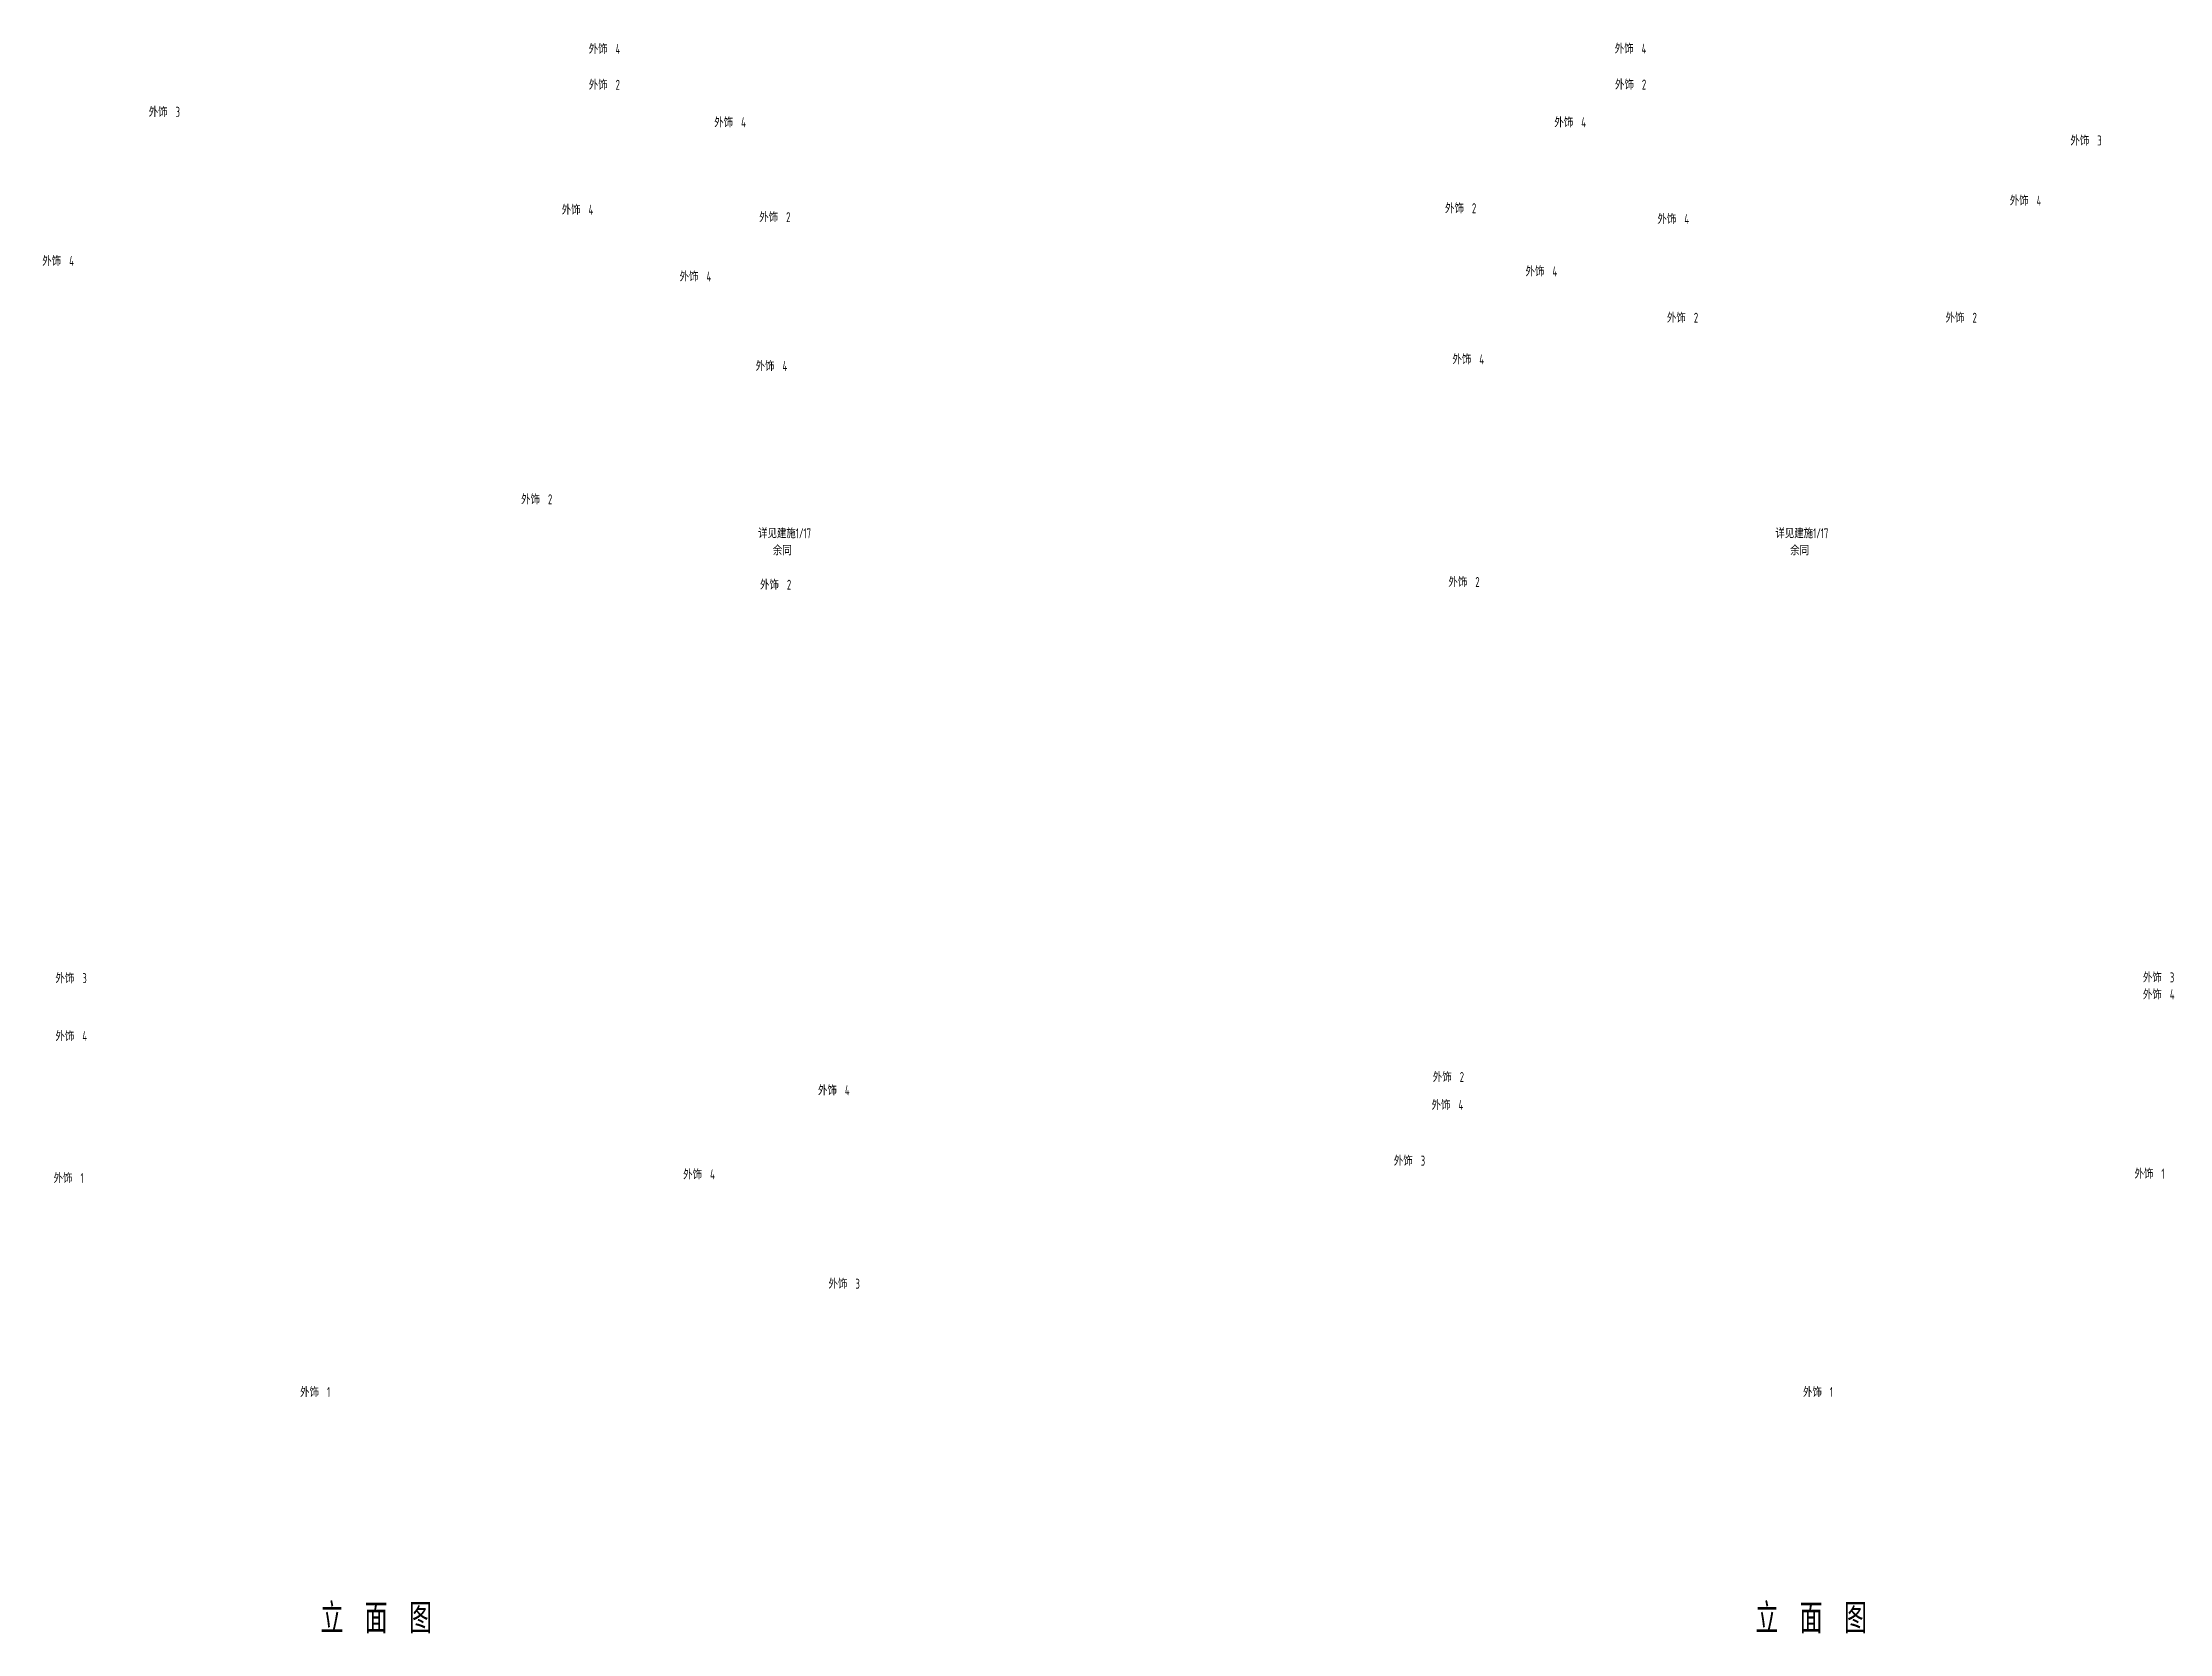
# Model space of a CAD drawing. Extents: x -726032 to 135930, y -151624 to 587044.
# Drawn here: x -26211 to 37581, y 43809 to 91510 of the extents above; entities that cross this region are included whole.
import ezdxf

# ---------------------------------------------------------------- set-up
doc = ezdxf.new("R2010")
doc.units = 0
doc.header["$LTSCALE"] = 1000
doc.header["$MEASUREMENT"] = 0
doc.layers.add('PUB_TEXT', color=142, linetype='CONTINUOUS')
doc.layers.add('引线', color=213, linetype='CONTINUOUS')
doc.styles.add('_HZST', font='txt.shx', dxfattribs={"width": 0.8, "bigfont": 'HZST.shx'})
doc.styles.add('_HZTXT', font='isocp.shx', dxfattribs={"width": 0.8, "bigfont": 'hztxt.shx'})

msp = doc.modelspace()

# ---------------------------------------------------------------- texts
at = {"layer": 'PUB_TEXT', "style": '_HZST', "width": 0.8}
for p in [(-17871.3, 43809.4), (25166.9, 43809.4)]:
    msp.add_text('立 面 图', height=900, dxfattribs=at).set_placement(p)
at = {"layer": '引线', "style": '_HZTXT', "width": 0.7}
for s, p in [('外饰  4', (-9828.6, 91170.1)), ('外饰  4', (20943.5, 91178.3)), ('外饰  2', (-9828.6, 90093.3)), ('外饰  2', (20951.9, 90101.5)), ('外饰  3', (-23026, 89281.7)), ('外饰  4', (-6064.8, 88969.4)), ('外饰  4', (19132.8, 88969.4)), ('外饰  3', (34609.5, 88422.2)), ('外饰  4', (32791.2, 86622.9)), ('外饰  4', (-10640.4, 86346.4)), ('外饰  2', (-4714, 86124.8)), ('外饰  2', (15854.3, 86391.4)), ('外饰  4', (22223.8, 86069.4)), ('外饰  4', (-26218.7, 84812.8)), ('外饰  4', (-7103, 84345.4)), ('外饰  4', (18267.4, 84499.6)), ('外饰  2', (22509.6, 83108.8)), ('外饰  2', (30866.7, 83108.8)), ('外饰  4', (-4822.9, 81662)), ('外饰  4', (16075.7, 81864.5)), ('外饰  2', (-11858.6, 77663.4)), ('详见建施1/17', (-4750.8, 76647.6)), ('详见建施1/17', (25760.9, 76647.6)), ('余同', (-4306.8, 76136.2)), ('余同', (26204.9, 76136.2)), ('外饰  2', (-4692.5, 75103.4)), ('外饰  2', (15955.4, 75186.2)), ('外饰  3', (-25823.9, 63306.1)), ('外饰  3', (36785.7, 63328)), ('外饰  4', (36785.7, 62819.2)), ('外饰  4', (-25823.9, 61568.5)), ('外饰  2', (15486.3, 60342.9)), ('外饰  4', (-2953, 59946.1)), ('外饰  4', (15449.6, 59507.4)), ('外饰  3', (14317.6, 57833.9)), ('外饰  1', (-25877.7, 57312.4)), ('外饰  4', (-6996.7, 57424.2)), ('外饰  1', (36534, 57444.2)), ('外饰  3', (-2637.7, 54145.5)), ('外饰  1', (-18487.1, 50896.9)), ('外饰  1', (26589.5, 50896.9))]:
    msp.add_text(s, height=300, dxfattribs=at).set_placement(p)

doc.saveas('drawing.dxf')
